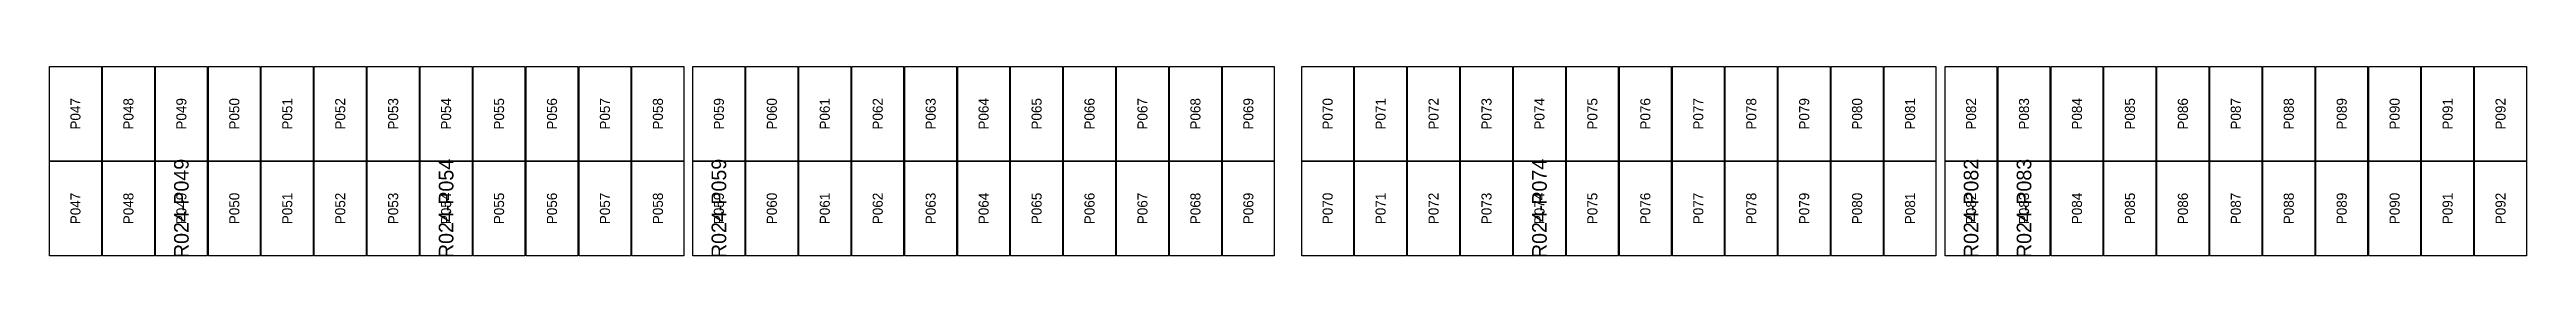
# Model space of a CAD drawing. Extents: x 296295 to 296770, y 651564 to 652121.
# Drawn here: x 296404.3 to 296458.5, y 652027.3 to 652031.4 of the extents above; entities that cross this region are included whole.
import ezdxf
from ezdxf.enums import TextEntityAlignment as Align

# ---------------------------------------------------------------- set-up
doc = ezdxf.new("R2010")
doc.units = 0

msp = doc.modelspace()

# ---------------------------------------------------------------- texts
at = {"layer": 'DEFECT_LABELS'}
for s, p in [('R024-P049', (296407.176, 652028.33)), ('R024-P054', (296412.966, 652028.33)), ('R024-P059', (296418.932, 652028.33)), ('R024-P074', (296436.878, 652028.33)), ('R024-P082', (296446.318, 652028.33)), ('R024-P083', (296447.476, 652028.33))]:
    msp.add_text(s, height=0.32, rotation=90, dxfattribs=at).set_placement(p, align=Align.MIDDLE_CENTER)
at = {"layer": 'PANEL_POSITION'}
for s, p in [('P047', (296404.86, 652030.393)), ('P048', (296406.018, 652030.393)), ('P049', (296407.176, 652030.393)), ('P050', (296408.334, 652030.393)), ('P051', (296409.492, 652030.393)), ('P052', (296410.65, 652030.393)), ('P053', (296411.808, 652030.393)), ('P054', (296412.966, 652030.393)), ('P055', (296414.124, 652030.393)), ('P056', (296415.282, 652030.393)), ('P057', (296416.44, 652030.393)), ('P058', (296417.598, 652030.393)), ('P059', (296418.932, 652030.393)), ('P060', (296420.09, 652030.393)), ('P061', (296421.248, 652030.393)), ('P062', (296422.406, 652030.393)), ('P063', (296423.564, 652030.393)), ('P064', (296424.722, 652030.393)), ('P065', (296425.88, 652030.393)), ('P066', (296427.038, 652030.393)), ('P067', (296428.196, 652030.393)), ('P068', (296429.354, 652030.393)), ('P069', (296430.512, 652030.393)), ('P070', (296432.246, 652030.393)), ('P071', (296433.404, 652030.393)), ('P072', (296434.562, 652030.393)), ('P073', (296435.72, 652030.393)), ('P074', (296436.878, 652030.393)), ('P075', (296438.036, 652030.393)), ('P076', (296439.194, 652030.393)), ('P077', (296440.352, 652030.393)), ('P078', (296441.51, 652030.393)), ('P079', (296442.668, 652030.393)), ('P080', (296443.826, 652030.393)), ('P081', (296444.984, 652030.393)), ('P082', (296446.318, 652030.393)), ('P083', (296447.476, 652030.393)), ('P084', (296448.634, 652030.393)), ('P085', (296449.792, 652030.393)), ('P086', (296450.95, 652030.393)), ('P087', (296452.108, 652030.393)), ('P088', (296453.266, 652030.393)), ('P089', (296454.424, 652030.393)), ('P090', (296455.582, 652030.393)), ('P091', (296456.74, 652030.393)), ('P092', (296457.898, 652030.393)), ('P047', (296404.86, 652028.33)), ('P048', (296406.018, 652028.33)), ('P049', (296407.176, 652028.33)), ('P050', (296408.334, 652028.33)), ('P051', (296409.492, 652028.33)), ('P052', (296410.65, 652028.33)), ('P053', (296411.808, 652028.33)), ('P054', (296412.966, 652028.33)), ('P055', (296414.124, 652028.33)), ('P056', (296415.282, 652028.33)), ('P057', (296416.44, 652028.33)), ('P058', (296417.598, 652028.33)), ('P059', (296418.932, 652028.33)), ('P060', (296420.09, 652028.33)), ('P061', (296421.248, 652028.33)), ('P062', (296422.406, 652028.33)), ('P063', (296423.564, 652028.33)), ('P064', (296424.722, 652028.33)), ('P065', (296425.88, 652028.33)), ('P066', (296427.038, 652028.33)), ('P067', (296428.196, 652028.33)), ('P068', (296429.354, 652028.33)), ('P069', (296430.512, 652028.33)), ('P070', (296432.246, 652028.33)), ('P071', (296433.404, 652028.33)), ('P072', (296434.562, 652028.33)), ('P073', (296435.72, 652028.33)), ('P074', (296436.878, 652028.33)), ('P075', (296438.036, 652028.33)), ('P076', (296439.194, 652028.33)), ('P077', (296440.352, 652028.33)), ('P078', (296441.51, 652028.33)), ('P079', (296442.668, 652028.33)), ('P080', (296443.826, 652028.33)), ('P081', (296444.984, 652028.33)), ('P082', (296446.318, 652028.33)), ('P083', (296447.476, 652028.33)), ('P084', (296448.634, 652028.33)), ('P085', (296449.792, 652028.33)), ('P086', (296450.95, 652028.33)), ('P087', (296452.108, 652028.33)), ('P088', (296453.266, 652028.33)), ('P089', (296454.424, 652028.33)), ('P090', (296455.582, 652028.33)), ('P091', (296456.74, 652028.33)), ('P092', (296457.898, 652028.33))]:
    msp.add_text(s, height=0.22, rotation=90, dxfattribs=at).set_placement(p, align=Align.MIDDLE_CENTER)

# ---------------------------------------------------------------- linework, layer by layer
at = {"layer": 'DEFECTIVE_PANELS'}
for points in [[(296406.609, 652029.362), (296407.743, 652029.362), (296407.743, 652027.299), (296406.609, 652027.299)], [(296412.399, 652029.362), (296413.533, 652029.362), (296413.533, 652027.299), (296412.399, 652027.299)], [(296418.365, 652029.362), (296419.499, 652029.362), (296419.499, 652027.299), (296418.365, 652027.299)], [(296436.311, 652029.362), (296437.445, 652029.362), (296437.445, 652027.299), (296436.311, 652027.299)], [(296445.751, 652029.362), (296446.885, 652029.362), (296446.885, 652027.299), (296445.751, 652027.299)], [(296446.909, 652029.362), (296448.043, 652029.362), (296448.043, 652027.299), (296446.909, 652027.299)]]:
    msp.add_lwpolyline(points, close=True, dxfattribs=at)
at = {"layer": 'PANELS_MASTER'}
for points in [[(296404.293, 652031.425), (296405.427, 652031.425), (296405.427, 652029.362), (296404.293, 652029.362)], [(296405.451, 652031.425), (296406.585, 652031.425), (296406.585, 652029.362), (296405.451, 652029.362)], [(296406.609, 652031.425), (296407.743, 652031.425), (296407.743, 652029.362), (296406.609, 652029.362)], [(296407.767, 652031.425), (296408.901, 652031.425), (296408.901, 652029.362), (296407.767, 652029.362)], [(296408.925, 652031.425), (296410.059, 652031.425), (296410.059, 652029.362), (296408.925, 652029.362)], [(296410.083, 652031.425), (296411.217, 652031.425), (296411.217, 652029.362), (296410.083, 652029.362)], [(296411.241, 652031.425), (296412.375, 652031.425), (296412.375, 652029.362), (296411.241, 652029.362)], [(296412.399, 652031.425), (296413.533, 652031.425), (296413.533, 652029.362), (296412.399, 652029.362)], [(296413.557, 652031.425), (296414.691, 652031.425), (296414.691, 652029.362), (296413.557, 652029.362)], [(296414.715, 652031.425), (296415.849, 652031.425), (296415.849, 652029.362), (296414.715, 652029.362)], [(296415.873, 652031.425), (296417.007, 652031.425), (296417.007, 652029.362), (296415.873, 652029.362)], [(296417.031, 652031.425), (296418.165, 652031.425), (296418.165, 652029.362), (296417.031, 652029.362)], [(296418.365, 652031.425), (296419.499, 652031.425), (296419.499, 652029.362), (296418.365, 652029.362)], [(296419.523, 652031.425), (296420.657, 652031.425), (296420.657, 652029.362), (296419.523, 652029.362)], [(296420.681, 652031.425), (296421.815, 652031.425), (296421.815, 652029.362), (296420.681, 652029.362)], [(296421.839, 652031.425), (296422.973, 652031.425), (296422.973, 652029.362), (296421.839, 652029.362)], [(296422.997, 652031.425), (296424.131, 652031.425), (296424.131, 652029.362), (296422.997, 652029.362)], [(296424.155, 652031.425), (296425.289, 652031.425), (296425.289, 652029.362), (296424.155, 652029.362)], [(296425.313, 652031.425), (296426.447, 652031.425), (296426.447, 652029.362), (296425.313, 652029.362)], [(296426.471, 652031.425), (296427.605, 652031.425), (296427.605, 652029.362), (296426.471, 652029.362)], [(296427.629, 652031.425), (296428.763, 652031.425), (296428.763, 652029.362), (296427.629, 652029.362)], [(296428.787, 652031.425), (296429.921, 652031.425), (296429.921, 652029.362), (296428.787, 652029.362)], [(296429.945, 652031.425), (296431.079, 652031.425), (296431.079, 652029.362), (296429.945, 652029.362)], [(296431.679, 652031.425), (296432.813, 652031.425), (296432.813, 652029.362), (296431.679, 652029.362)], [(296432.837, 652031.425), (296433.971, 652031.425), (296433.971, 652029.362), (296432.837, 652029.362)], [(296433.995, 652031.425), (296435.129, 652031.425), (296435.129, 652029.362), (296433.995, 652029.362)], [(296435.153, 652031.425), (296436.287, 652031.425), (296436.287, 652029.362), (296435.153, 652029.362)], [(296436.311, 652031.425), (296437.445, 652031.425), (296437.445, 652029.362), (296436.311, 652029.362)], [(296437.469, 652031.425), (296438.603, 652031.425), (296438.603, 652029.362), (296437.469, 652029.362)], [(296438.627, 652031.425), (296439.761, 652031.425), (296439.761, 652029.362), (296438.627, 652029.362)], [(296439.785, 652031.425), (296440.919, 652031.425), (296440.919, 652029.362), (296439.785, 652029.362)], [(296440.943, 652031.425), (296442.077, 652031.425), (296442.077, 652029.362), (296440.943, 652029.362)], [(296442.101, 652031.425), (296443.235, 652031.425), (296443.235, 652029.362), (296442.101, 652029.362)], [(296443.259, 652031.425), (296444.393, 652031.425), (296444.393, 652029.362), (296443.259, 652029.362)], [(296444.417, 652031.425), (296445.551, 652031.425), (296445.551, 652029.362), (296444.417, 652029.362)], [(296445.751, 652031.425), (296446.885, 652031.425), (296446.885, 652029.362), (296445.751, 652029.362)], [(296446.909, 652031.425), (296448.043, 652031.425), (296448.043, 652029.362), (296446.909, 652029.362)], [(296448.067, 652031.425), (296449.201, 652031.425), (296449.201, 652029.362), (296448.067, 652029.362)], [(296449.225, 652031.425), (296450.359, 652031.425), (296450.359, 652029.362), (296449.225, 652029.362)], [(296450.383, 652031.425), (296451.517, 652031.425), (296451.517, 652029.362), (296450.383, 652029.362)], [(296451.541, 652031.425), (296452.675, 652031.425), (296452.675, 652029.362), (296451.541, 652029.362)], [(296452.699, 652031.425), (296453.833, 652031.425), (296453.833, 652029.362), (296452.699, 652029.362)], [(296453.857, 652031.425), (296454.991, 652031.425), (296454.991, 652029.362), (296453.857, 652029.362)], [(296455.015, 652031.425), (296456.149, 652031.425), (296456.149, 652029.362), (296455.015, 652029.362)], [(296456.173, 652031.425), (296457.307, 652031.425), (296457.307, 652029.362), (296456.173, 652029.362)], [(296457.331, 652031.425), (296458.465, 652031.425), (296458.465, 652029.362), (296457.331, 652029.362)], [(296404.293, 652029.362), (296405.427, 652029.362), (296405.427, 652027.299), (296404.293, 652027.299)], [(296405.451, 652029.362), (296406.585, 652029.362), (296406.585, 652027.299), (296405.451, 652027.299)], [(296407.767, 652029.362), (296408.901, 652029.362), (296408.901, 652027.299), (296407.767, 652027.299)], [(296408.925, 652029.362), (296410.059, 652029.362), (296410.059, 652027.299), (296408.925, 652027.299)], [(296410.083, 652029.362), (296411.217, 652029.362), (296411.217, 652027.299), (296410.083, 652027.299)], [(296411.241, 652029.362), (296412.375, 652029.362), (296412.375, 652027.299), (296411.241, 652027.299)], [(296413.557, 652029.362), (296414.691, 652029.362), (296414.691, 652027.299), (296413.557, 652027.299)], [(296414.715, 652029.362), (296415.849, 652029.362), (296415.849, 652027.299), (296414.715, 652027.299)], [(296415.873, 652029.362), (296417.007, 652029.362), (296417.007, 652027.299), (296415.873, 652027.299)], [(296417.031, 652029.362), (296418.165, 652029.362), (296418.165, 652027.299), (296417.031, 652027.299)], [(296419.523, 652029.362), (296420.657, 652029.362), (296420.657, 652027.299), (296419.523, 652027.299)], [(296420.681, 652029.362), (296421.815, 652029.362), (296421.815, 652027.299), (296420.681, 652027.299)], [(296421.839, 652029.362), (296422.973, 652029.362), (296422.973, 652027.299), (296421.839, 652027.299)], [(296422.997, 652029.362), (296424.131, 652029.362), (296424.131, 652027.299), (296422.997, 652027.299)], [(296424.155, 652029.362), (296425.289, 652029.362), (296425.289, 652027.299), (296424.155, 652027.299)], [(296425.313, 652029.362), (296426.447, 652029.362), (296426.447, 652027.299), (296425.313, 652027.299)], [(296426.471, 652029.362), (296427.605, 652029.362), (296427.605, 652027.299), (296426.471, 652027.299)], [(296427.629, 652029.362), (296428.763, 652029.362), (296428.763, 652027.299), (296427.629, 652027.299)], [(296428.787, 652029.362), (296429.921, 652029.362), (296429.921, 652027.299), (296428.787, 652027.299)], [(296429.945, 652029.362), (296431.079, 652029.362), (296431.079, 652027.299), (296429.945, 652027.299)], [(296431.679, 652029.362), (296432.813, 652029.362), (296432.813, 652027.299), (296431.679, 652027.299)], [(296432.837, 652029.362), (296433.971, 652029.362), (296433.971, 652027.299), (296432.837, 652027.299)], [(296433.995, 652029.362), (296435.129, 652029.362), (296435.129, 652027.299), (296433.995, 652027.299)], [(296435.153, 652029.362), (296436.287, 652029.362), (296436.287, 652027.299), (296435.153, 652027.299)], [(296437.469, 652029.362), (296438.603, 652029.362), (296438.603, 652027.299), (296437.469, 652027.299)], [(296438.627, 652029.362), (296439.761, 652029.362), (296439.761, 652027.299), (296438.627, 652027.299)], [(296439.785, 652029.362), (296440.919, 652029.362), (296440.919, 652027.299), (296439.785, 652027.299)], [(296440.943, 652029.362), (296442.077, 652029.362), (296442.077, 652027.299), (296440.943, 652027.299)], [(296442.101, 652029.362), (296443.235, 652029.362), (296443.235, 652027.299), (296442.101, 652027.299)], [(296443.259, 652029.362), (296444.393, 652029.362), (296444.393, 652027.299), (296443.259, 652027.299)], [(296444.417, 652029.362), (296445.551, 652029.362), (296445.551, 652027.299), (296444.417, 652027.299)], [(296448.067, 652029.362), (296449.201, 652029.362), (296449.201, 652027.299), (296448.067, 652027.299)], [(296449.225, 652029.362), (296450.359, 652029.362), (296450.359, 652027.299), (296449.225, 652027.299)], [(296450.383, 652029.362), (296451.517, 652029.362), (296451.517, 652027.299), (296450.383, 652027.299)], [(296451.541, 652029.362), (296452.675, 652029.362), (296452.675, 652027.299), (296451.541, 652027.299)], [(296452.699, 652029.362), (296453.833, 652029.362), (296453.833, 652027.299), (296452.699, 652027.299)], [(296453.857, 652029.362), (296454.991, 652029.362), (296454.991, 652027.299), (296453.857, 652027.299)], [(296455.015, 652029.362), (296456.149, 652029.362), (296456.149, 652027.299), (296455.015, 652027.299)], [(296456.173, 652029.362), (296457.307, 652029.362), (296457.307, 652027.299), (296456.173, 652027.299)], [(296457.331, 652029.362), (296458.465, 652029.362), (296458.465, 652027.299), (296457.331, 652027.299)]]:
    msp.add_lwpolyline(points, close=True, dxfattribs=at)

msp.set_redraw_order([(e.dxf.handle, doc.entitydb.next_handle()) for e in msp.query("TEXT MTEXT ATTDEF DIMENSION ARC_DIMENSION")])  # texts and dimensions are drawn at this point

doc.saveas('drawing.dxf')
